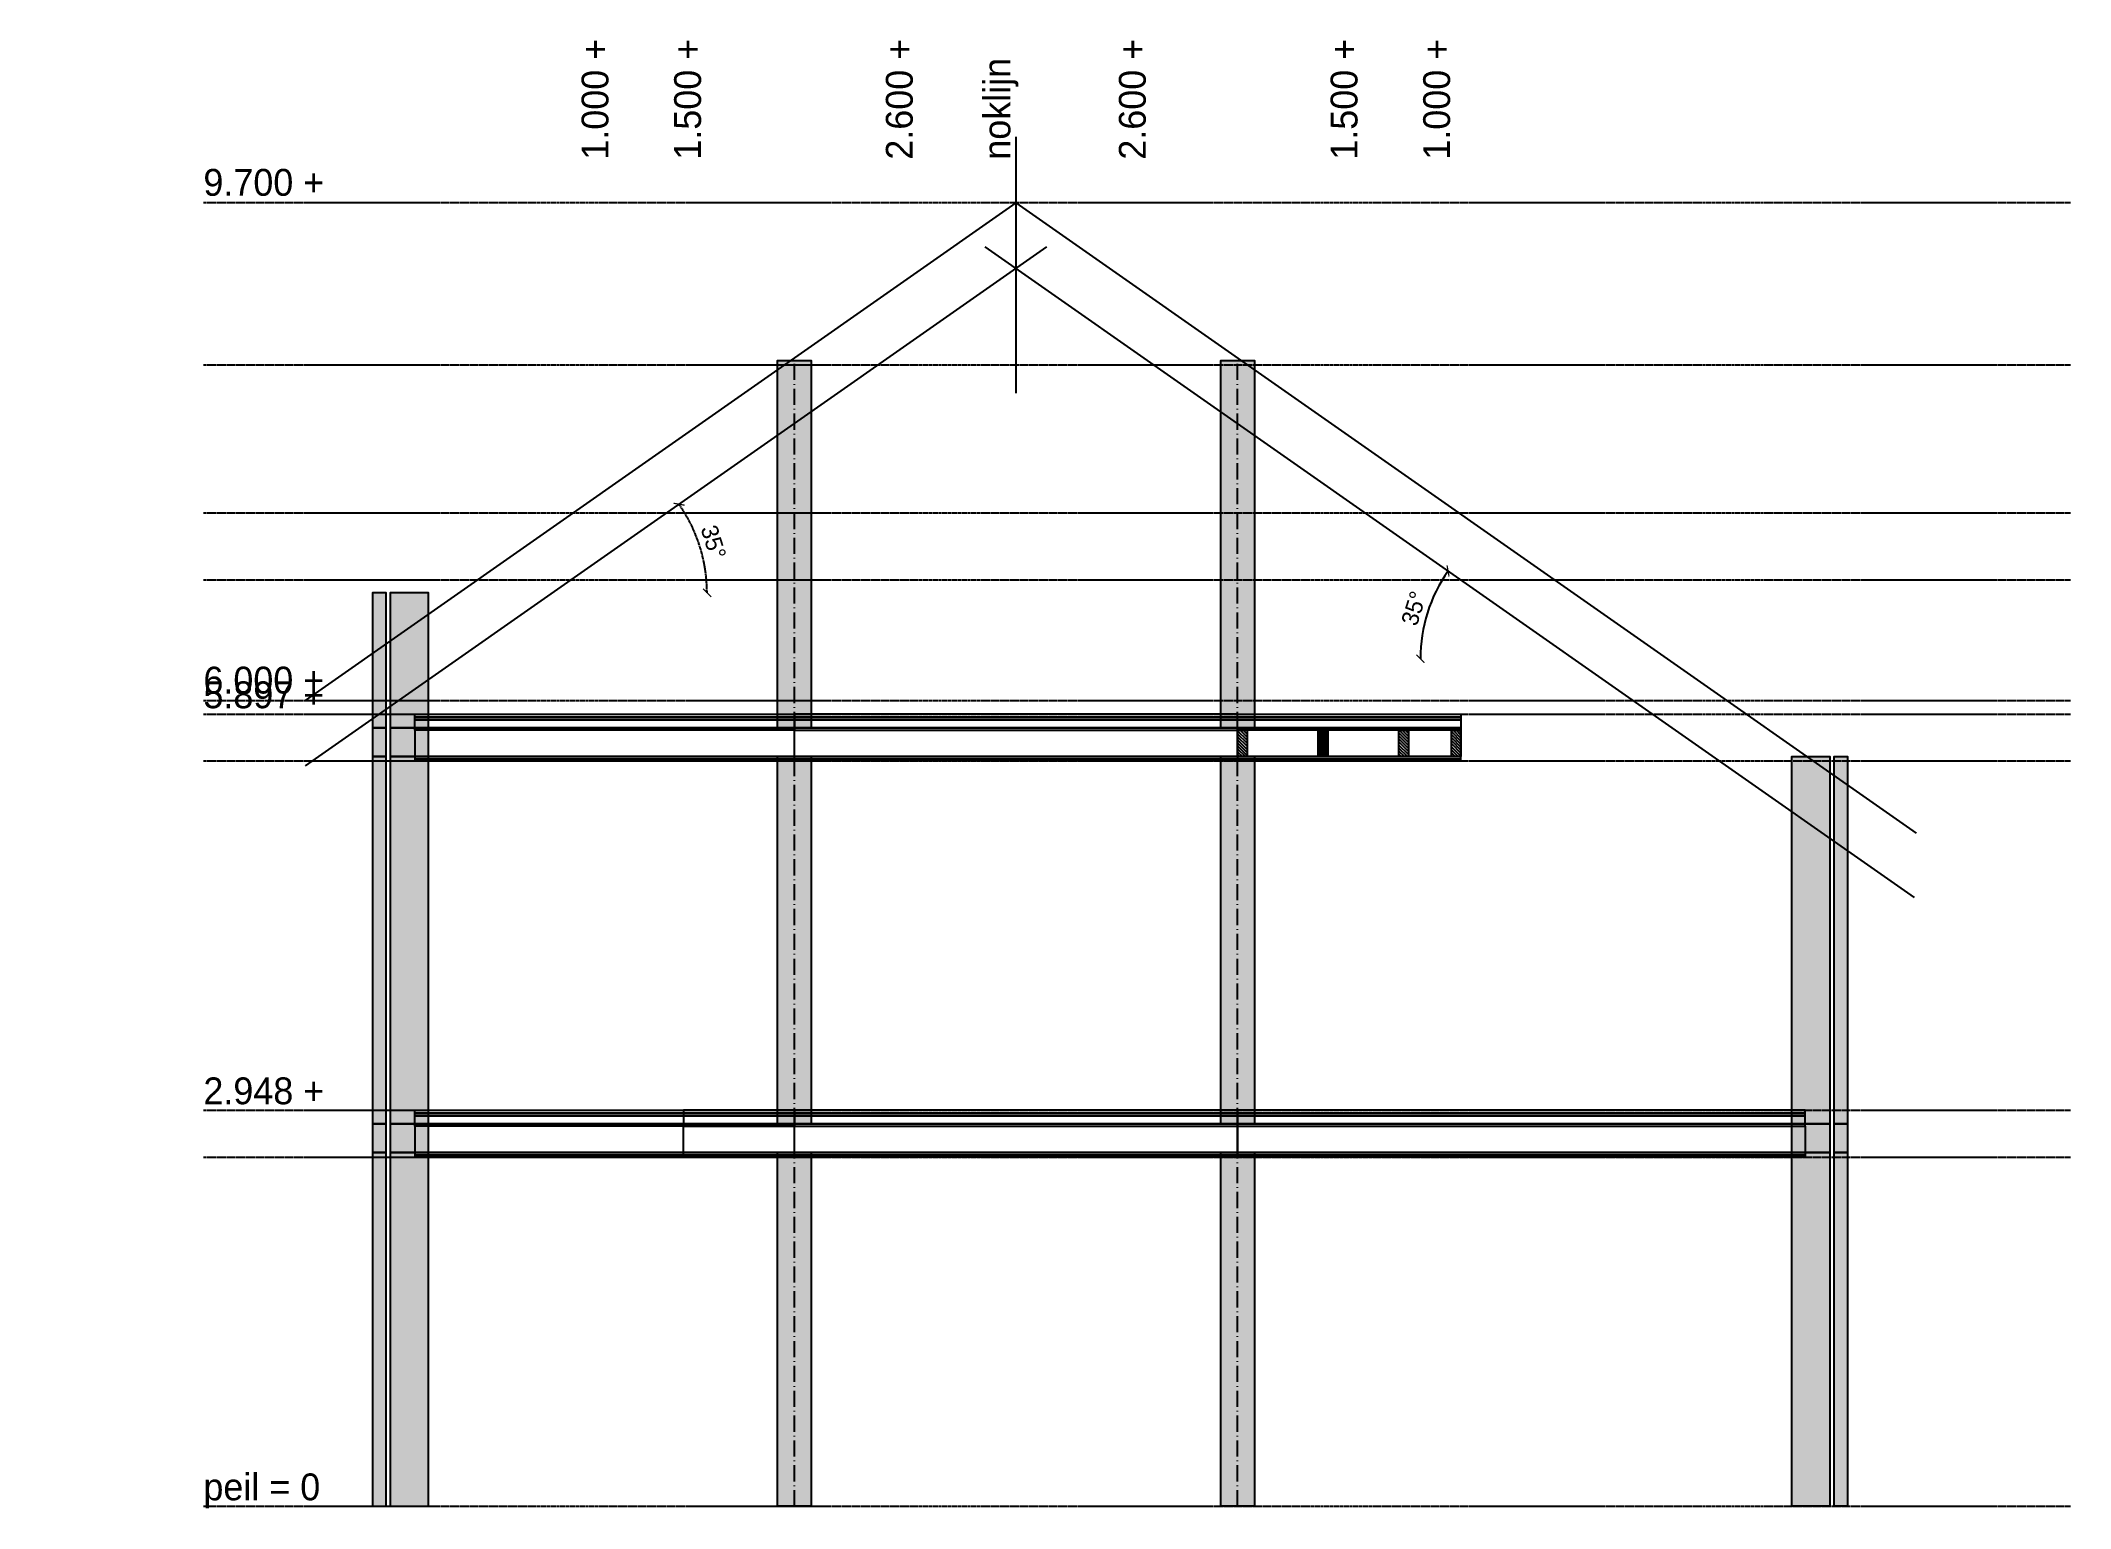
# Model space of a CAD drawing. Header units: millimetres. Extents: x -109306 to 269542, y -22401 to 197206.
# Drawn here: x 84938 to 100050, y -19177 to -8249 of the extents above; entities that cross this region are included whole.
import ezdxf

# ---------------------------------------------------------------- set-up
doc = ezdxf.new("R2010")
doc.units = ezdxf.units.MM
doc.linetypes.add('CENTER', pattern=[36, 24, -3, 6, -3])
doc.linetypes.add('DASHDOT', pattern=[18.5, 12, -3, 0.5, -3])
for name, color, linetype in [('18', 1, 'Continuous'), ('25', 2, 'Continuous'), ('DIMENSION', 1, 'Continuous'), ('STRAMIEN', 11, 'CENTER')]:
    doc.layers.add(name, color=color, linetype=linetype)
doc.styles.get("Standard").update_dxf_attribs({"font": ''})
doc.styles.get('Standard').set_extended_font_data('Century Gothic')
doc.dimstyles.new('1-50', dxfattribs={"dimscale": 50, "dimtxt": 2.5, "dimasz": 1.2, "dimexe": 1, "dimexo": 0, "dimgap": 0.8, "dimtad": 1, "dimdec": 0, "dimzin": 12, "dimdsep": 46, "dimtxsty": 'Standard', "dimblk1": 'ARCHTICK', "dimblk2": 'ARCHTICK', "dimsah": 1, "dimcen": 0.09, "dimdle": 1.5, "dimclrd": 256, "dimclre": 254, "dimclrt": 2, "dimadec": 0, "dimazin": 0, "dimtfac": 1, "dimtdec": 0, "dimtix": 1, "dimtofl": 0, "dimtmove": 2, "dimatfit": 3, "dimldrblk": 'ARCHTICK', "dimfxl": 1, "dimtolj": 1, "dimtzin": 0, "dimarcsym": 0})
pattern_1 = [(135, (14082.392, -33705.206), (-11.22532, -11.22532), [])]
pattern_2 = [(135, (14682.392, -33705.206), (-11.22532, -11.22532), [])]

msp = doc.modelspace()

# ---------------------------------------------------------------- texts
at = {"layer": 'DIMENSION', "char_height": 200, "rotation": 90}
for s, insert, attachment_point in [('1.000 +', (88965.3, -9135.6), 1), ('1.500 +', (89654.4, -9135.6), 1), ('2.600 +', (91230.7, -9135.6), 1), ('2.600 +', (93168.5, -9135.6), 7), ('1.500 +', (94744.8, -9135.6), 7), ('1.000 +', (95433.9, -9135.6), 7), ('noklijn', (91957.3, -9135.6), 1)]:
    msp.add_mtext_dynamic_manual_height_columns(s, width=1255.617, gutter_width=200, heights=[0], dxfattribs=dict(at, insert=insert, attachment_point=attachment_point))
at = {"layer": 'DIMENSION', "char_height": 200, "attachment_point": 1}
for s, insert in [('9.700 +', (86149.6, -9204.4)), ('6.000 +', (86149.6, -12910.4)), ('5.897 +', (86149.6, -13019.8)), ('2.948 +', (86149.6, -15968.3)), ('peil = 0', (86149.6, -18916.8))]:
    msp.add_mtext_dynamic_manual_height_columns(s, width=1255.617, gutter_width=200, heights=[0], dxfattribs=dict(at, insert=insert))

# ---------------------------------------------------------------- blocks, each defined once
blk = doc.blocks.new('*U634')
at = {"true_color": 0x000000}
h = blk.add_hatch(color=18, dxfattribs=at)
h.dxf.hatch_style = 1
h.paths.add_polyline_path([(-500, 125), (2132.5, 125), (2132.5, -125), (-500, -125)])
at = {"layer": '25'}
blk.add_lwpolyline([(-500, 125), (2132.5, 125), (2132.5, -125), (-500, -125)], close=True, dxfattribs=at)
at = {"layer": 'DIMENSION', "linetype": 'DASHDOT', "ltscale": 10}
blk.add_lwpolyline([(-500, 0), (2132.5, 0)], dxfattribs=at)
blk = doc.blocks.new('*U641')
at = {"true_color": 0x000000}
h = blk.add_hatch(color=18, dxfattribs=at)
h.dxf.hatch_style = 1
h.paths.add_polyline_path([(-553.5, 125), (2181, 125), (2181, -125), (-553.5, -125)])
at = {"layer": '25'}
blk.add_lwpolyline([(-553.5, 125), (2181, 125), (2181, -125), (-553.5, -125)], close=True, dxfattribs=at)
at = {"layer": 'DIMENSION', "linetype": 'DASHDOT', "ltscale": 10}
blk.add_lwpolyline([(-553.5, 0), (2181, 0)], dxfattribs=at)
blk = doc.blocks.new('_ARCHTICK')
at = {"color": 0, "linetype": 'ByBlock', "const_width": 0.15}
blk.add_lwpolyline([(-0.5, -0.5), (0.5, 0.5)], dxfattribs=at)
blk = doc.blocks.new('*D526')
at = {"layer": 'Defpoints', "color": 0, "transparency": 16777216}
for p in [(93129, -9294), (89876, -12128), (86150, -12361), (100050, -12361), (84938, -15030)]:
    blk.add_point(p, dxfattribs=at)
at = {"layer": 'STRAMIEN', "lineweight": -2, "transparency": 16777216}
blk.add_arc((88749, -12361), 1150, 360, 35, dxfattribs=at)
at = {"layer": 'STRAMIEN', "lineweight": -2, "transparency": 16777216, "xscale": 59.99999999999995, "yscale": 59.99999999999995, "zscale": 59.99999999999995}
for p, rotation in [((89692, -11701), 125), ((89900, -12361), 269.9999999999999)]:
    blk.add_blockref('_ARCHTICK', p, dxfattribs=dict(at, rotation=rotation))
at = {"layer": 'STRAMIEN', "color": 2, "transparency": 16777216, "insert": (89947, -11983), "char_height": 125, "attachment_point": 5, "rotation": 287.5}
blk.add_mtext('\\A1;35°', dxfattribs=at)
blk = doc.blocks.new('*D624')
at = {"layer": 'Defpoints', "color": 0, "transparency": 16777216}
for p in [(91970, -9784), (95303, -12399), (86150, -12851), (100050, -12851), (98890, -14630)]:
    blk.add_point(p, dxfattribs=at)
at = {"layer": 'DIMENSION', "lineweight": -2, "transparency": 16777216}
blk.add_arc((96350, -12851), 1140, 145, 180, dxfattribs=at)
at = {"layer": 'DIMENSION', "lineweight": -2, "transparency": 16777216, "xscale": 59.99999999999995, "yscale": 59.99999999999995, "zscale": 59.99999999999995}
for p, rotation in [((95416, -12197), 55.00000000000005), ((95210, -12851), 270)]:
    blk.add_blockref('_ARCHTICK', p, dxfattribs=dict(at, rotation=rotation))
at = {"layer": 'DIMENSION', "color": 2, "transparency": 16777216, "insert": (95162, -12476), "char_height": 125, "attachment_point": 5, "rotation": 72.5}
blk.add_mtext('\\A1;35°', dxfattribs=at)
blk = doc.blocks.new('*U631')
at = {"layer": '25'}
for points in [[(2725, 294), (-100, 294), (-100, 316), (2725, 316)], [(2725, 274), (-100, 274), (-100, 294), (2725, 294)], [(2725, 214), (-100, 214), (-100, 274), (2725, 274)], [(2725, 196), (-100, 196), (-100, 214), (2725, 214)], [(-100, 0), (2725, 0), (2725, 196), (-100, 196)], [(-100, -20), (2725, -20), (2725, 0), (-100, 0)], [(-100, -32.5), (2725, -32.5), (2725, -20), (-100, -20)]]:
    blk.add_lwpolyline(points, close=True, dxfattribs=at)
blk = doc.blocks.new('*U632')
at = {"layer": '25'}
for points in [[(4125, 294), (-100, 294), (-100, 316), (4125, 316)], [(4125, 274), (-100, 274), (-100, 294), (4125, 294)], [(4125, 214), (-100, 214), (-100, 274), (4125, 274)], [(4125, 196), (-100, 196), (-100, 214), (4125, 214)], [(-100, 0), (4125, 0), (4125, 196), (-100, 196)], [(-100, -20), (4125, -20), (4125, 0), (-100, 0)], [(-100, -32.5), (4125, -32.5), (4125, -20), (-100, -20)]]:
    blk.add_lwpolyline(points, close=True, dxfattribs=at)
blk = doc.blocks.new('*U633')
at = {"layer": '25'}
for points in [[(4125, 294), (0, 294), (0, 316), (4125, 316)], [(4125, 274), (0, 274), (0, 294), (4125, 294)], [(4125, 214), (0, 214), (0, 274), (4125, 274)], [(4125, 196), (0, 196), (0, 214), (4125, 214)], [(0, 0), (4125, 0), (4125, 196), (0, 196)], [(0, -20), (4125, -20), (4125, 0), (0, 0)], [(0, -32.5), (4125, -32.5), (4125, -20), (0, -20)]]:
    blk.add_lwpolyline(points, close=True, dxfattribs=at)
blk = doc.blocks.new('*U640')
at = {"layer": '25'}
for points in [[(3300, 294), (0, 294), (0, 316), (3300, 316)], [(3300, 274), (0, 274), (0, 294), (3300, 294)], [(3300, 214), (0, 214), (0, 274), (3300, 274)], [(3300, 196), (0, 196), (0, 214), (3300, 214)], [(0, 0), (3300, 0), (3300, 196), (0, 196)], [(0, -20), (3300, -20), (3300, 0), (0, 0)], [(0, -32.5), (3300, -32.5), (3300, -20), (0, -20)]]:
    blk.add_lwpolyline(points, close=True, dxfattribs=at)
blk = doc.blocks.new('*U642')
at = {"layer": '18'}
h = blk.add_hatch(dxfattribs=at)
h.set_pattern_fill('ANSI31', color=1, scale=5, angle=90)
h.set_pattern_definition(pattern_1)
h.paths.add_polyline_path([(-100, 196), (-29, 196), (-29, 0), (-100, 0)])
h = blk.add_hatch(dxfattribs=at)
h.set_pattern_fill('ANSI31', color=1, scale=5, angle=90)
h.set_pattern_definition(pattern_1)
h.paths.add_polyline_path([(500, 196), (571, 196), (571, 0), (500, 0)])
h = blk.add_hatch(dxfattribs=at)
h.set_pattern_fill('ANSI31', color=1, scale=5, angle=90)
h.set_pattern_definition(pattern_2)
h.paths.add_polyline_path([(500, 196), (571, 196), (571, 0), (500, 0)])
h = blk.add_hatch(dxfattribs=at)
h.set_pattern_fill('ANSI31', color=1, scale=5, angle=90)
h.set_pattern_definition(pattern_2)
h.paths.add_polyline_path([(1100, 196), (1171, 196), (1171, 0), (1100, 0)])
h = blk.add_hatch(dxfattribs=at)
h.set_pattern_fill('ANSI31', color=1, scale=5, angle=90)
h.set_pattern_definition([(135, (15105.965, -33705.206), (-11.22532, -11.22532), [])])
h.paths.add_polyline_path([(1491, 196), (1562, 196), (1562, 0), (1491, 0)])
at = {"layer": '25'}
for points in [[(1562, 294), (-100, 294), (-100, 316), (1562, 316)], [(1562, 274), (-100, 274), (-100, 294), (1562, 294)], [(1562, 214), (-100, 214), (-100, 274), (1562, 274)], [(1562, 196), (-100, 196), (-100, 214), (1562, 214)], [(-100, 196), (-29, 196), (-29, 0), (-100, 0)], [(-100, 0), (1562, 0), (1562, 196), (-100, 196)], [(500, 196), (571, 196), (571, 0), (500, 0)], [(500, 196), (571, 196), (571, 0), (500, 0)], [(1100, 196), (1171, 196), (1171, 0), (1100, 0)], [(1491, 196), (1562, 196), (1562, 0), (1491, 0)], [(-100, -20), (1562, -20), (1562, 0), (-100, 0)], [(-100, -32), (1562, -32), (1562, -20), (-100, -20)]]:
    blk.add_lwpolyline(points, close=True, dxfattribs=at)
blk = doc.blocks.new('*U635')
at = {"true_color": 0x000000}
h = blk.add_hatch(color=18, dxfattribs=at)
h.dxf.hatch_style = 1
h.paths.add_polyline_path([(-500, -265), (2132.5, -265), (2132.5, -365), (-500, -365)])
h.paths.add_polyline_path([(-500, 50), (2132.5, 50), (2132.5, -235), (-500, -235)])
at = {"layer": '25'}
for points in [[(-500, 50), (2132.5, 50), (2132.5, -235), (-500, -235)], [(-500, -265), (2132.5, -265), (2132.5, -365), (-500, -365)]]:
    blk.add_lwpolyline(points, close=True, dxfattribs=at)
blk = doc.blocks.new('*U636')
at = {"true_color": 0x000000}
h = blk.add_hatch(color=18, dxfattribs=at)
h.dxf.hatch_style = 1
h.paths.add_polyline_path([(-467.5, -265), (-253.5, -265), (-253.5, -365), (-467.5, -365)])
h.paths.add_polyline_path([(-467.5, 50), (-253.5, 50), (-253.5, -235), (-467.5, -235)])
at = {"layer": '25'}
for points in [[(-467.5, 50), (-253.5, 50), (-253.5, -235), (-467.5, -235)], [(-467.5, -265), (-253.5, -265), (-253.5, -365), (-467.5, -365)]]:
    blk.add_lwpolyline(points, close=True, dxfattribs=at)
blk = doc.blocks.new('*U638')
at = {"true_color": 0x000000}
h = blk.add_hatch(color=18, dxfattribs=at)
h.dxf.hatch_style = 1
h.paths.add_polyline_path([(-500, -265), (2234.5, -265), (2234.5, -365), (-500, -365)])
h.paths.add_polyline_path([(-500, 50), (2234.5, 50), (2234.5, -235), (-500, -235)])
at = {"layer": '25'}
for points in [[(-500, 50), (2234.5, 50), (2234.5, -235), (-500, -235)], [(-500, -265), (2234.5, -265), (2234.5, -365), (-500, -365)]]:
    blk.add_lwpolyline(points, close=True, dxfattribs=at)
blk = doc.blocks.new('*U637')
at = {"true_color": 0x000000}
h = blk.add_hatch(color=18, dxfattribs=at)
h.dxf.hatch_style = 1
h.paths.add_polyline_path([(-500, -265), (2234.5, -265), (2234.5, -365), (-500, -365)])
h.paths.add_polyline_path([(-500, 50), (2234.5, 50), (2234.5, -235), (-500, -235)])
at = {"layer": '25'}
for points in [[(-500, 50), (2234.5, 50), (2234.5, -235), (-500, -235)], [(-500, -265), (2234.5, -265), (2234.5, -365), (-500, -365)]]:
    blk.add_lwpolyline(points, close=True, dxfattribs=at)
blk = doc.blocks.new('*U639')
at = {"true_color": 0x000000}
h = blk.add_hatch(color=18, dxfattribs=at)
h.dxf.hatch_style = 1
h.paths.add_polyline_path([(-500, -265), (505, -265), (505, -365), (-500, -365)])
h.paths.add_polyline_path([(-500, 50), (505, 50), (505, -235), (-500, -235)])
at = {"layer": '25'}
for points in [[(-500, 50), (505, 50), (505, -235), (-500, -235)], [(-500, -265), (505, -265), (505, -365), (-500, -365)]]:
    blk.add_lwpolyline(points, close=True, dxfattribs=at)

# ---------------------------------------------------------------- dimensions: what is measured, and where the dimension line sits
at = {"layer": 'DIMENSION'}
dim = msp.add_angular_dim_2l(base=(95302.9, -12399.5), line1=((86149.6, -12851), (100049.6, -12851)), line2=((98889.6, -14629.5), (91970.2, -9784.5)), dimstyle='1-50', override={"dimexo": 0.5}, dxfattribs=at)
dim.commit()
dim.dimension.update_dxf_attribs({"geometry": '*D624', "text_midpoint": (95161.6, -12476.5)})
at = {"layer": 'STRAMIEN'}
dim = msp.add_angular_dim_2l(base=(89875.8, -12128.3), line1=((86149.6, -12360.9), (100049.6, -12360.9)), line2=((84937.5, -15030.1), (93129, -9294.3)), dimstyle='1-50', override={"dimexo": 0.5}, dxfattribs=at)
dim.commit()
dim.dimension.update_dxf_attribs({"geometry": '*D526', "text_midpoint": (89947.1, -11983.3)})

# ---------------------------------------------------------------- linework, layer by layer
at = {"layer": '25'}
for points in [[(86909.6, -13160.9), (92199.6, -9456.8)], [(98903.7, -14151), (92199.6, -9456.8)], [(86909.6, -13649.2), (92429, -9784.5)], [(98889.6, -14629.5), (91970.2, -9784.5)]]:
    msp.add_lwpolyline(points, dxfattribs=at)
at = {"layer": 'DIMENSION'}
msp.add_line((92199.6, -10874.8), (92199.6, -8966.7), dxfattribs=at)
at = {"layer": 'STRAMIEN'}
for p, q in [((86149.6, -9455), (100049.6, -9455)), ((86149.6, -10663.9), (100049.6, -10663.9)), ((86149.6, -11763.9), (100049.6, -11763.9)), ((86149.6, -12263.9), (100049.6, -12263.9)), ((86149.6, -13160.9), (100049.6, -13160.9)), ((86149.6, -13263.9), (100049.6, -13263.9)), ((86149.6, -13263.9), (100049.6, -13263.9)), ((86149.6, -13612.4), (100049.6, -13612.4)), ((86149.6, -16212.4), (100049.6, -16212.4)), ((86149.6, -16560.9), (100049.6, -16560.9)), ((86149.6, -19160.9), (100049.6, -19160.9))]:
    msp.add_line(p, q, dxfattribs=at)

# ---------------------------------------------------------------- block references
for name, p, rotation in [('*U641', (90549.6, -12812.4), 89.99999999999999), ('*U641', (93849.6, -12812.4), 89.99999999999999), ('*U641', (90549.6, -15760.9), 89.99999999999999), ('*U641', (93849.6, -15760.9), 89.99999999999999), ('*U637', (98024.6, -15814.4), 90.00000000000001), ('*U636', (98024.6, -16060.9), 90.00000000000001), ('*U634', (90549.6, -18660.9), 89.99999999999999), ('*U634', (93849.6, -18660.9), 89.99999999999999), ('*U635', (98024.6, -18660.9), 90.00000000000001)]:
    msp.add_blockref(name, p, dxfattribs=dict(rotation=rotation))
at = {"xscale": -1, "rotation": 270}
for name, p in [('*U639', (87774.6, -12865.9)), ('*U636', (87774.6, -13112.4)), ('*U638', (87774.6, -15814.4)), ('*U636', (87774.6, -16060.9)), ('*U635', (87774.6, -18660.9))]:
    msp.add_blockref(name, p, dxfattribs=at)
at = {"layer": '25'}
for name, p in [('*U631', (87824.6, -13579.9)), ('*U642', (93949.6, -13579.9)), ('*U631', (87824.6, -16528.4))]:
    msp.add_blockref(name, p, dxfattribs=at)
at = {"layer": '25', "xscale": -1}
for name, p in [('*U640', (93849.6, -13579.9)), ('*U633', (93849.6, -16528.4)), ('*U632', (97974.6, -16528.4))]:
    msp.add_blockref(name, p, dxfattribs=at)

msp.set_redraw_order([(e.dxf.handle, doc.entitydb.next_handle()) for e in msp.query("TEXT MTEXT ATTDEF DIMENSION ARC_DIMENSION")])  # texts and dimensions are drawn at this point

doc.saveas('drawing.dxf')
